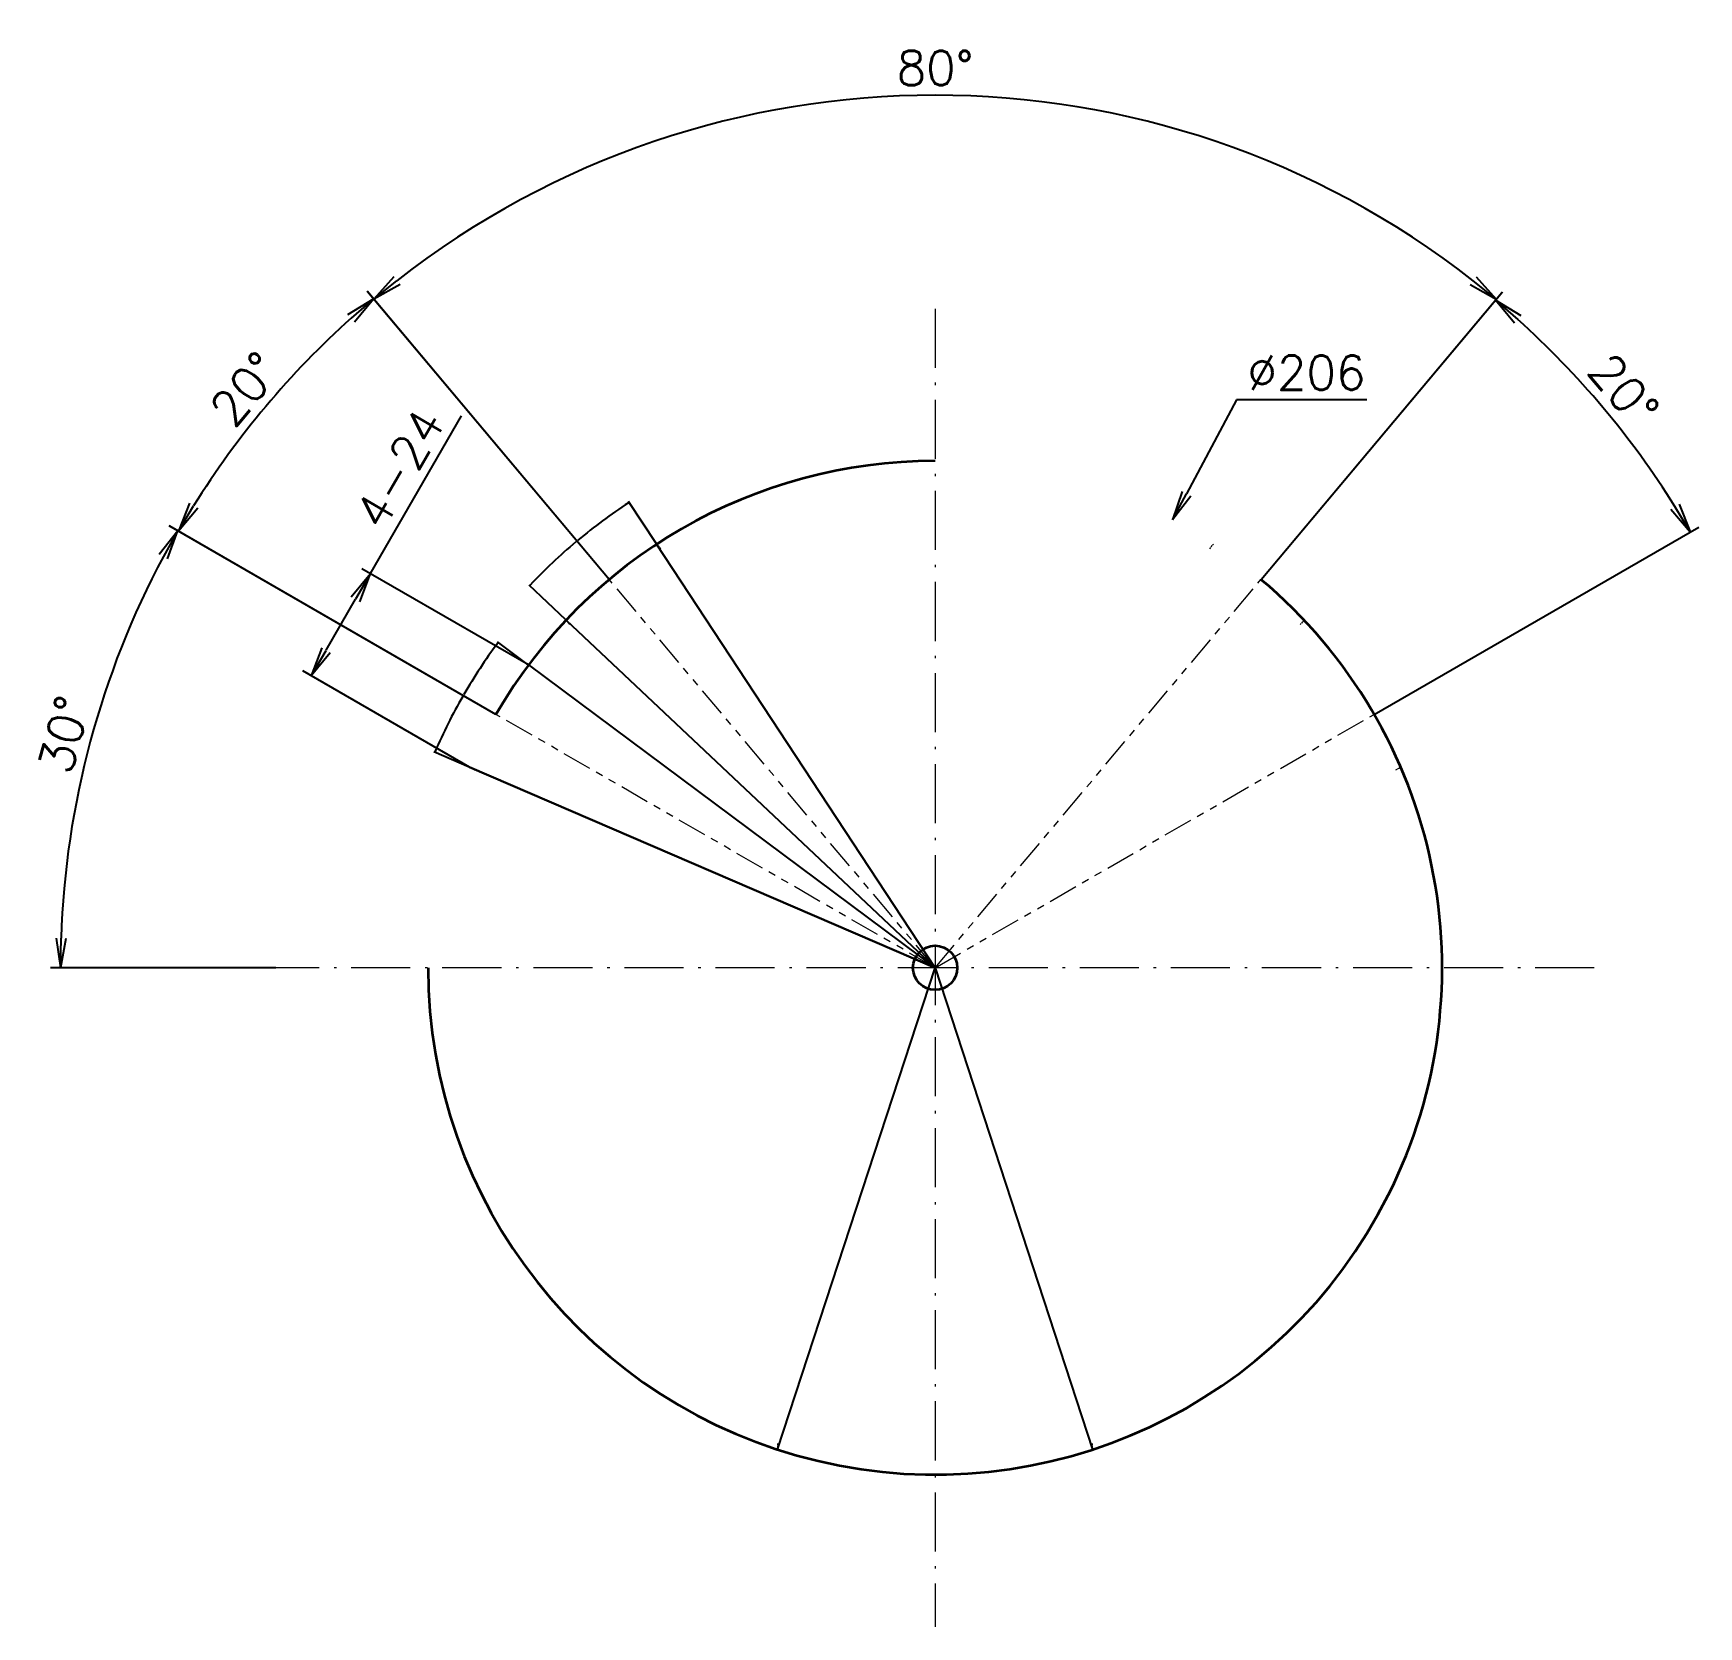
# Model space of a CAD drawing. Header units: inches. Extents: x -47 to 3258, y -98 to 2286.
# Drawn here: x 1520.8 to 1859.1, y 1962.6 to 2286.4 of the extents above; entities that cross this region are included whole.
import ezdxf

# ---------------------------------------------------------------- set-up
doc = ezdxf.new("R2010")
doc.units = ezdxf.units.IN
doc.header["$MEASUREMENT"] = 0
for name, pattern in [('ACISOTGB', [9, 4, -1, 1, -1, 1, -1]), ('AM_ISO02W050', [7.5, 6, -1.5]), ('AM_ISO08W050', [18, 12, -1.5, 3, -1.5]), ('DASHDOT', [18.5, 12, -3, 0.5, -3]), ('DASHED', [15, 12, -3])]:
    doc.linetypes.add(name, pattern=pattern)
for name, color, linetype, lineweight in [('AM_7', 2, 'AM_ISO08W050', 25), ('AM_HID', 1, 'AM_ISO02W050', 25), ('标注层', 253, 'Continuous', 13)]:
    doc.layers.add(name, color=color, linetype=linetype, lineweight=lineweight)
doc.styles.get("Standard").update_dxf_attribs({"font": 'txt', "bigfont": 'gbcbig.shx'})
doc.dimstyles.get("Standard").update_dxf_attribs({"dimtxt": 0.18, "dimasz": 0.18, "dimexe": 0.18, "dimexo": 0.0625, "dimgap": 0.09, "dimtad": 0, "dimtih": 1, "dimtoh": 1, "dimdec": 4, "dimzin": 0, "dimdsep": 46, "dimtxsty": 'Standard', "dimcen": 0.09, "dimadec": 0, "dimazin": 0, "dimtfac": 1, "dimtdec": 4, "dimtofl": 0, "dimtmove": 0, "dimatfit": 3, "dimfxl": 0, "dimtolj": 1, "dimtzin": 0, "dimarcsym": 0})
doc.dimstyles.new('STANDARD 1-2', dxfattribs={"dimscale": 2, "dimtxt": 3.5, "dimasz": 3, "dimexe": 1, "dimexo": 0, "dimgap": 1, "dimtad": 3, "dimdsep": 46, "dimtxsty": 'Standard', "dimblk1": 'OPEN', "dimblk2": 'OPEN', "dimsah": 1, "dimcen": 0, "dimclrd": 256, "dimclre": 256, "dimclrt": 3, "dimazin": 2, "dimtfac": 1, "dimtmove": 0, "dimatfit": 3, "dimldrblk": 'OPEN', "dimfxl": 0, "dimtolj": 1, "dimlwd": 25, "dimlwe": 25, "dimarcsym": 0})
doc.dimstyles.new('STANDARD 1-2$3', dxfattribs={"dimscale": 2, "dimtxt": 3.5, "dimasz": 3, "dimexe": 1, "dimexo": 0, "dimgap": 1, "dimtad": 3, "dimtoh": 1, "dimdsep": 46, "dimtxsty": 'Standard', "dimblk1": 'OPEN', "dimblk2": 'OPEN', "dimsah": 1, "dimcen": 0, "dimclrd": 256, "dimclre": 256, "dimclrt": 3, "dimazin": 2, "dimtfac": 1, "dimtofl": 0, "dimtmove": 0, "dimatfit": 3, "dimldrblk": 'OPEN', "dimfxl": 0, "dimtolj": 1, "dimlwd": 25, "dimlwe": 25, "dimarcsym": 0})

msp = doc.modelspace()

# ---------------------------------------------------------------- blocks, each defined once
blk = doc.blocks.new('_Open')
at = {"color": 0, "lineweight": -2}
for p, q in [((-1, 0.167), (0, 0)), ((-1, -0.167), (0, 0)), ((0, 0), (-1, 0))]:
    blk.add_line(p, q, dxfattribs=at)
blk = doc.blocks.new('*D107')
at = {"layer": 'DEFPOINTS', "color": 0, "ltscale": 2, "transparency": 16777216}
for p in [(1752.22, 2187.49), (1655.72, 2005.49)]:
    blk.add_point(p, dxfattribs=at)
at = {"layer": '标注层', "lineweight": 25, "ltscale": 2, "transparency": 16777216}
for p, q in [((1765.17, 2211.92), (1755.03, 2192.79)), ((1791.67, 2211.92), (1765.17, 2211.92))]:
    blk.add_line(p, q, dxfattribs=at)
at = {"layer": '标注层', "lineweight": 25, "ltscale": 2, "transparency": 16777216, "xscale": 6, "yscale": 6, "zscale": 6, "rotation": 242.0670033520367}
blk.add_blockref('_Open', (1752.22, 2187.49), dxfattribs=at)
at = {"layer": '标注层', "color": 3, "ltscale": 2, "transparency": 16777216, "insert": (1779.42, 2217.42), "char_height": 7, "attachment_point": 5}
blk.add_mtext('\\A1;∅206', dxfattribs=at)
blk = doc.blocks.new('*D108')
at = {"layer": 'DEFPOINTS', "color": 0, "ltscale": 2, "transparency": 16777216}
for p in [(1537.02, 2157.26), (1614.77, 2147.99), (1570.07, 2096.49), (1703.97, 2096.49), (1837.87, 2096.49)]:
    blk.add_point(p, dxfattribs=at)
at = {"layer": '标注层', "lineweight": 25, "ltscale": 2, "transparency": 16777216}
for p, q in [((1614.77, 2147.99), (1548.38, 2186.32)), ((1570.07, 2096.49), (1524.31, 2096.49))]:
    blk.add_line(p, q, dxfattribs=at)
blk.add_arc((1703.97, 2096.49), 177.66, 151.9355, 178.0649, dxfattribs=at)
at = {"layer": '标注层', "lineweight": 25, "ltscale": 2, "transparency": 16777216, "xscale": 6, "yscale": 6, "zscale": 6}
for p, rotation in [((1550.11, 2185.32), 60.96795591115915), ((1526.31, 2096.49), 269.0324710902872)]:
    blk.add_blockref('_Open', p, dxfattribs=dict(at, rotation=rotation))
at = {"layer": '标注层', "color": 3, "ltscale": 2, "transparency": 16777216, "insert": (1527.05, 2143.9), "char_height": 7, "attachment_point": 5, "rotation": 75.0002}
blk.add_mtext('\\A1;30°', dxfattribs=at)
blk = doc.blocks.new('*D109')
at = {"layer": 'DEFPOINTS', "color": 0, "ltscale": 2, "transparency": 16777216}
for p in [(1589.25, 2176.58), (1621.38, 2158.03), (1609.38, 2137.25)]:
    blk.add_point(p, dxfattribs=at)
at = {"layer": '标注层', "lineweight": 25, "ltscale": 2, "transparency": 16777216}
for p, q in [((1589.25, 2176.58), (1607.75, 2208.63)), ((1621.38, 2158.03), (1587.52, 2177.58)), ((1580.25, 2161), (1586.25, 2171.39)), ((1609.38, 2137.25), (1575.52, 2156.8))]:
    blk.add_line(p, q, dxfattribs=at)
at = {"layer": '标注层', "lineweight": 25, "ltscale": 2, "transparency": 16777216, "xscale": 6, "yscale": 6, "zscale": 6}
for p, rotation in [((1589.25, 2176.58), 59.99999670879549), ((1577.25, 2155.8), 239.9999967087955)]:
    blk.add_blockref('_Open', p, dxfattribs=dict(at, rotation=rotation))
at = {"layer": '标注层', "color": 3, "ltscale": 2, "transparency": 16777216, "insert": (1595.23, 2197.95), "char_height": 7, "attachment_point": 5, "rotation": 60}
blk.add_mtext('\\A1;{\\Fromans,bigfont|c134;4-24}', dxfattribs=at)
blk = doc.blocks.new('*D110')
at = {"layer": 'DEFPOINTS', "color": 0, "ltscale": 2, "transparency": 16777216}
for p in [(1574.88, 2218.28), (1637.76, 2175.39), (1614.77, 2147.99), (1703.97, 2096.49), (1703.97, 2096.49)]:
    blk.add_point(p, dxfattribs=at)
at = {"layer": '标注层', "lineweight": 25, "ltscale": 2, "transparency": 16777216}
for p, q in [((1637.76, 2175.39), (1588.61, 2233.98)), ((1614.77, 2147.99), (1548.54, 2186.23))]:
    blk.add_line(p, q, dxfattribs=at)
blk.add_arc((1703.97, 2096.49), 177.48, 131.9374, 148.0633, dxfattribs=at)
at = {"layer": '标注层', "lineweight": 25, "ltscale": 2, "transparency": 16777216, "xscale": 6, "yscale": 6, "zscale": 6}
for p, rotation in [((1589.89, 2232.45), 40.96889181972542), ((1550.27, 2185.23), 239.0318708071345)]:
    blk.add_blockref('_Open', p, dxfattribs=dict(at, rotation=rotation))
at = {"layer": '标注层', "color": 3, "ltscale": 2, "transparency": 16777216, "insert": (1563.8, 2214.11), "char_height": 7, "attachment_point": 5, "rotation": 50.0004}
blk.add_mtext('\\A1;20°', dxfattribs=at)
blk = doc.blocks.new('*D111')
at = {"layer": 'DEFPOINTS', "color": 0, "ltscale": 2, "transparency": 16777216}
for p in [(1744.87, 2269.04), (1637.76, 2175.39), (1770.18, 2175.39), (1703.97, 2096.49), (1703.97, 2096.49)]:
    blk.add_point(p, dxfattribs=at)
at = {"layer": '标注层', "lineweight": 25, "ltscale": 2, "transparency": 16777216}
for p, q in [((1637.76, 2175.39), (1588.7, 2233.86)), ((1770.18, 2175.39), (1819.24, 2233.86))]:
    blk.add_line(p, q, dxfattribs=at)
blk.add_arc((1703.97, 2096.49), 177.32, 51.9384, 128.0616, dxfattribs=at)
at = {"layer": '标注层', "lineweight": 25, "ltscale": 2, "transparency": 16777216, "xscale": 6, "yscale": 6, "zscale": 6}
for p, rotation in [((1589.99, 2232.33), 219.0309465846166), ((1817.95, 2232.33), 320.9690534153834)]:
    blk.add_blockref('_Open', p, dxfattribs=dict(at, rotation=rotation))
at = {"layer": '标注层', "color": 3, "ltscale": 2, "transparency": 16777216, "insert": (1703.97, 2279.32), "char_height": 7, "attachment_point": 5}
blk.add_mtext('\\A1;80°', dxfattribs=at)
blk = doc.blocks.new('*D112')
at = {"layer": 'DEFPOINTS', "color": 0, "ltscale": 2, "transparency": 16777216}
for p in [(1846.04, 2202.26), (1770.18, 2175.39), (1793.17, 2147.99), (1703.97, 2096.49), (1703.97, 2096.49)]:
    blk.add_point(p, dxfattribs=at)
at = {"layer": '标注层', "lineweight": 25, "ltscale": 2, "transparency": 16777216}
for p, q in [((1770.18, 2175.39), (1819.11, 2233.7)), ((1793.17, 2147.99), (1859.09, 2186.05))]:
    blk.add_line(p, q, dxfattribs=at)
blk.add_arc((1703.97, 2096.49), 177.12, 31.9406, 48.0586, dxfattribs=at)
at = {"layer": '标注层', "lineweight": 25, "ltscale": 2, "transparency": 16777216, "xscale": 6, "yscale": 6, "zscale": 6}
for p, rotation in [((1817.82, 2232.17), 139.0291499054035), ((1857.36, 2185.05), 300.9700874677364)]:
    blk.add_blockref('_Open', p, dxfattribs=dict(at, rotation=rotation))
at = {"layer": '标注层', "color": 3, "ltscale": 2, "transparency": 16777216, "insert": (1843.87, 2213.88), "char_height": 7, "attachment_point": 5, "rotation": 309.9996}
blk.add_mtext('\\A1;20°', dxfattribs=at)
blk = doc.blocks.new('*D113')
at = {"color": 0, "lineweight": -2, "transparency": 16777216}
for p, q in [((1621.33, 2158.07), (1615.08, 2162.72)), ((1609.32, 2137.27), (1602.17, 2140.35))]:
    blk.add_line(p, q, dxfattribs=at)
for start, end in [(143.4032, 149.8928), (150.108, 156.5977)]:
    blk.add_arc((1703.97, 2096.49), 110.67, start, end, dxfattribs=at)
at = {"color": 0, "transparency": 16777216}
for points in [[(1615.1, 2162.49), (1615.14, 2162.45), (1615.23, 2162.62)], [(1602.43, 2140.44), (1602.38, 2140.46), (1602.33, 2140.28)]]:
    blk.add_solid(points, dxfattribs=at)
at = {"layer": 'DEFPOINTS', "color": 0, "transparency": 16777216}
for p in [(1610.35, 2155.51), (1621.38, 2158.03), (1609.38, 2137.25), (1703.97, 2096.49), (1703.97, 2096.49)]:
    blk.add_point(p, dxfattribs=at)
at = {"color": 0, "transparency": 16777216, "insert": (1608.13, 2151.83), "char_height": 0.18, "attachment_point": 5}
blk.add_mtext('\\A1;13°', dxfattribs=at)
blk = doc.blocks.new('*D114')
at = {"color": 0, "lineweight": -2, "transparency": 16777216}
for p, q in [((1647.37, 2182.62), (1641.72, 2191.23)), ((1628.98, 2167.19), (1621.48, 2174.25))]:
    blk.add_line(p, q, dxfattribs=at)
for start, end in [(123.4014, 129.8587), (130.1422, 136.5999)]:
    blk.add_arc((1703.97, 2096.49), 113.19, start, end, dxfattribs=at)
at = {"color": 0, "transparency": 16777216}
for points in [[(1641.65, 2191.01), (1641.68, 2190.96), (1641.81, 2191.08)], [(1621.76, 2174.24), (1621.71, 2174.28), (1621.61, 2174.13)]]:
    blk.add_solid(points, dxfattribs=at)
at = {"layer": 'DEFPOINTS', "color": 0, "transparency": 16777216}
for p in [(1634.65, 2185.96), (1647.41, 2182.57), (1629.02, 2167.14), (1703.97, 2096.49), (1703.97, 2096.49)]:
    blk.add_point(p, dxfattribs=at)
at = {"color": 0, "transparency": 16777216, "insert": (1631.22, 2183.2), "char_height": 0.18, "attachment_point": 5}
blk.add_mtext('\\A1;13°', dxfattribs=at)

# ---------------------------------------------------------------- dimensions: what is measured, and where the dimension line sits
for base, line1, line2, picture, middle in [((1634.64615, 2185.96233), ((1629.02288, 2167.14323), (1703.97323, 2096.49143)), ((1703.97323, 2096.49143), (1647.40795, 2182.57014)), '*D114', (1631.21706, 2183.19683)), ((1610.35419, 2155.51428), ((1609.37853, 2137.24842), (1703.97167, 2096.49233)), ((1621.37853, 2158.03303), (1703.97167, 2096.49233)), '*D113', (1608.12833, 2151.82657))]:
    dim = msp.add_angular_dim_2l(base=base, line1=line1, line2=line2, dimstyle='Standard', override={"dimarcsym": 1})
    dim.commit()
    dim.dimension.update_dxf_attribs({"geometry": picture, "text_midpoint": middle})
at = {"layer": '标注层', "ltscale": 2}
for base, line1, line2, picture, middle in [((1744.86564, 2269.03606), ((1703.97167, 2096.49233), (1770.17881, 2175.39399)), ((1703.97167, 2096.49233), (1637.76453, 2175.39399)), '*D111', (1703.97167, 2279.31592)), ((1574.87949, 2218.28296), ((1703.97167, 2096.49233), (1637.76453, 2175.39399)), ((1703.97323, 2096.49143), (1614.77106, 2147.99144)), '*D110', (1563.8031, 2214.10614)), ((1846.04284, 2202.25887), ((1703.97011, 2096.49143), (1793.17228, 2147.99144)), ((1703.97167, 2096.49233), (1770.17881, 2175.39399)), '*D112', (1843.86594, 2213.87597)), ((1537.02294, 2157.25543), ((1837.8717, 2096.49143), (1570.07171, 2096.49143)), ((1703.97323, 2096.49143), (1614.77106, 2147.99144)), '*D108', (1527.04977, 2143.89723))]:
    dim = msp.add_angular_dim_2l(base=base, line1=line1, line2=line2, dimstyle='STANDARD 1-2', dxfattribs=at)
    dim.commit()
    dim.dimension.update_dxf_attribs({"geometry": picture, "text_midpoint": middle})
dim = msp.add_diameter_dim_2p(p1=(1655.72249, 2005.49134), p2=(1752.22086, 2187.49152), dimstyle='STANDARD 1-2$3', dxfattribs=at)
dim.commit()
dim.dimension.update_dxf_attribs({"geometry": '*D107', "text_midpoint": (1779.42463, 2211.9229), "dimtype": 163})
dim = msp.add_aligned_dim(p1=(1609.37853, 2137.24842), p2=(1621.37853, 2158.03303), distance=37.10178, text='{\\Fromans,bigfont|c134;4-24}', dimstyle='STANDARD 1-2', dxfattribs=at)
dim.commit()
dim.dimension.update_dxf_attribs({"geometry": '*D109', "text_midpoint": (1595.23431, 2197.95347)})

# ---------------------------------------------------------------- linework, layer by layer
for p, q in [((1703.97323, 2096.49143), (1647.40795, 2182.57014)), ((1629.02288, 2167.14323), (1703.97323, 2096.49143)), ((1621.37853, 2158.03303), (1703.97167, 2096.49233)), ((1703.97167, 2096.49233), (1609.37853, 2137.24842)), ((1609.37853, 2137.24842), (1703.97167, 2096.49233)), ((1671.97167, 1998.58842), (1703.97167, 2096.49142)), ((1703.97167, 2096.49142), (1735.97167, 1998.58842))]:
    msp.add_line(p, q)
at = {"lineweight": 35}
msp.add_circle((1703.97167, 2096.49143), 4.5, dxfattribs=at)
for start, end in [(90, 149.9999931), (180, 49.9999864)]:
    msp.add_arc((1703.97167, 2096.49143), 103, start, end, dxfattribs=at)
at = {"layer": 'AM_7', "linetype": 'DASHDOT', "lineweight": 13}
for p, q in [((1703.97167, 2230.3914), (1703.97167, 1962.59144)), ((1837.8717, 2096.49143), (1570.07171, 2096.49143))]:
    msp.add_line(p, q, dxfattribs=at)
at = {"layer": 'AM_HID', "linetype": 'DASHED', "lineweight": 13, "ltscale": 0.030209}
for p, q in [((1647.40795, 2182.57014), (1648.18468, 2181.64451)), ((1629.79961, 2166.2176), (1629.02288, 2167.14323)), ((1778.92052, 2167.14323), (1778.14379, 2166.2176))]:
    msp.add_line(p, q, dxfattribs=at)
at = {"layer": 'AM_HID', "linetype": 'DASHED', "lineweight": 13, "ltscale": 0.030208}
for p, q in [((1759.75872, 2181.64451), (1760.53539, 2182.57014)), ((1621.37853, 2158.03303), (1622.42498, 2157.42887)), ((1610.42498, 2136.64426), (1609.37853, 2137.24842))]:
    msp.add_line(p, q, dxfattribs=at)
at = {"layer": 'AM_HID', "linetype": 'DASHED', "lineweight": 13, "ltscale": 0.03021}
msp.add_line((1798.56493, 2137.24842), (1797.51842, 2136.64426), dxfattribs=at)
at = {"layer": 'AM_HID', "linetype": 'DASHED', "lineweight": 13, "ltscale": 0.031581}
for p, q in [((1671.97167, 1999.85166), (1671.97167, 1998.58842)), ((1735.97167, 1998.58842), (1735.97167, 1999.85166))]:
    msp.add_line(p, q, dxfattribs=at)
at = {"layer": '标注层', "color": 6, "linetype": 'ACISOTGB', "lineweight": 13, "ltscale": 1.5}
for p, q in [((1703.97167, 2096.49233), (1637.76453, 2175.39399)), ((1703.97167, 2096.49233), (1770.17881, 2175.39399)), ((1703.97323, 2096.49143), (1614.77106, 2147.99144)), ((1703.97011, 2096.49143), (1793.17228, 2147.99144))]:
    msp.add_line(p, q, dxfattribs=at)

msp.set_redraw_order([(e.dxf.handle, doc.entitydb.next_handle()) for e in msp.query("TEXT MTEXT ATTDEF DIMENSION ARC_DIMENSION")])  # texts and dimensions are drawn at this point

doc.saveas('drawing.dxf')
